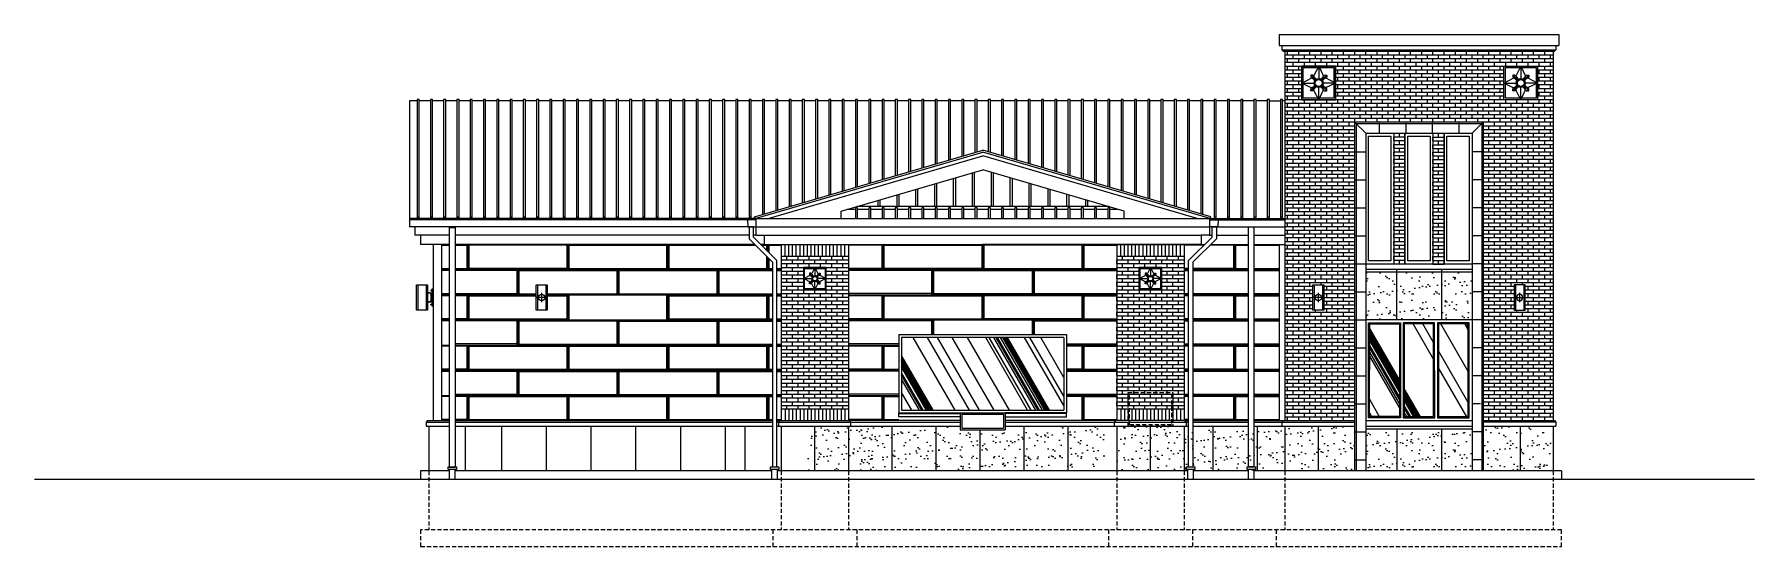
# Model space of a CAD drawing. Header units: inches. Extents: x -396 to 6197, y 197 to 563.
# Drawn here: x 3169 to 4399, y 197 to 563 of the extents above; entities that cross this region are included whole.
import ezdxf

# ---------------------------------------------------------------- set-up
doc = ezdxf.new("R2010")
doc.units = ezdxf.units.IN
doc.header["$LTSCALE"] = 24
doc.header["$MEASUREMENT"] = 0
doc.linetypes.add('HIDDEN2', pattern=[0.1875, 0.125, -0.0625])
for name, color, linetype in [('A-GLAZ EXT', 1, 'Continuous'), ('A-LINE_01', 1, 'Continuous'), ('A-LINE_02', 2, 'Continuous'), ('A-LINE_03', 3, 'Continuous'), ('A-LINE_06', 6, 'Continuous'), ('A-LINE_08', 8, 'Continuous'), ('A-PATT BRCK', 252, 'Continuous'), ('A-PATT GLAZ', 252, 'Continuous'), ('A-PATT MEDN', 252, 'Continuous'), ('A-PATT NICHIHA', 252, 'Continuous'), ('A-PATT ROOF', 252, 'Continuous'), ('A-PATT STONE', 1, 'Continuous')]:
    doc.layers.add(name, color=color, linetype=linetype)

# ---------------------------------------------------------------- blocks, each defined once
blk = doc.blocks.new('medallion 01')
for p, q in [((12, 0), (12, -8.8)), ((0, -12), (8.8, -12)), ((9.7, -9.7), (6.3, -6.3)), ((6.3, -6.3), (6.3, -6.3)), ((7.1, -8.4), (9.3, -10.2)), ((8.4, -7.1), (10.2, -9.3)), ((15.5, -7.1), (13.8, -9.3)), ((14.2, -9.7), (17.7, -6.3)), ((16.8, -8.4), (14.6, -10.2)), ((23.9, -12), (15.2, -12)), ((9.7, -14.2), (6.3, -17.7)), ((9.7, -14.2), (6.3, -17.7)), ((7.1, -15.5), (9.3, -13.8)), ((7.1, -15.5), (9.3, -13.8)), ((8.4, -16.8), (10.2, -14.6)), ((8.4, -16.8), (10.2, -14.6)), ((12, -24), (12, -15.2)), ((15.5, -16.8), (13.8, -14.6)), ((15.5, -16.8), (13.8, -14.6)), ((14.2, -14.2), (17.7, -17.7)), ((14.2, -14.2), (17.7, -17.7)), ((16.8, -15.5), (14.6, -13.8)), ((16.8, -15.5), (14.6, -13.8))]:
    blk.add_line(p, q)
at = {"color": 1}
for p, q in [((0, -12), (7.1, -8.4)), ((0, -12), (7.1, -15.5)), ((12, 0), (8.4, -7.1)), ((12, 0), (15.5, -7.1)), ((23.9, -12), (16.8, -8.4)), ((23.9, -12), (16.8, -15.5)), ((12, -24), (8.4, -16.8)), ((12, -24), (15.5, -16.8))]:
    blk.add_line(p, q, dxfattribs=at)
blk.add_lwpolyline([(0, 0), (23.9, 0), (23.9, -24), (0, -24)], close=True)
for points in [[(1, -11.5), (1, -1), (11.5, -1)], [(12.5, -1), (22.9, -1), (22.9, -11.5)], [(11.5, -22.9), (1, -22.9), (1, -12.5)], [(22.9, -12.5), (22.9, -22.9), (12.5, -22.9)]]:
    blk.add_lwpolyline(points)
for points in [[(8.4, -7.1), (7.7, -6.3), (6.3, -6.3), (6.3, -7.7), (7.1, -8.4)], [(15.5, -7.1), (16.2, -6.3), (17.7, -6.3), (17.7, -7.7), (16.8, -8.4)], [(8.4, -16.8), (7.7, -17.7), (6.3, -17.7), (6.3, -16.2), (7.1, -15.5)], [(15.5, -16.8), (16.2, -17.7), (17.7, -17.7), (17.7, -16.2), (16.8, -15.5)]]:
    blk.add_lwpolyline(points, dxfattribs=at)
for radius in [3.2, 2.43]:
    blk.add_circle((12, -12), radius)
blk.add_circle((12, -12), 3.2, dxfattribs=at)
blk = doc.blocks.new('decor26side')
at = {"color": 8}
for p, q in [((-11, 9), (-11, -9)), ((-5, 9), (-5, -9)), ((-2.4, 3.3), (-4, 3.4)), ((-2.4, 3), (-4, 3.2)), ((-1.5, -2), (-1.5, 2)), ((-1.2, -2), (-1.2, 2)), ((-2.4, -3), (-4, -3.2)), ((-2.4, -3.3), (-4, -3.4))]:
    blk.add_line(p, q, dxfattribs=at)
for points in [[(-12, 9), (-4, 9), (-4, -9), (-12, -9)], [(0, 6), (-1, 6), (-1, -6), (0, -6)]]:
    blk.add_lwpolyline(points, close=True)
for points in [[(-1.1, 5.2), (-1.6, 5.2), (-1.6, 4.8), (-1.1, 4.8)], [(-1.1, -5.2), (-1.6, -5.2), (-1.6, -4.8), (-1.1, -4.8)]]:
    blk.add_lwpolyline(points, close=True, dxfattribs=at)
for centre, radius, start, end in [((-2.5, 2), 1.25, 0, 84.1753), ((-2.5, 2), 1, 0, 84.1753), ((-2.5, -2), 1.25, 275.8247, 0), ((-2.5, -2), 1, 275.8247, 0)]:
    blk.add_arc(centre, radius, start, end, dxfattribs=at)
blk = doc.blocks.new('decor26')
at = {"color": 252, "linetype": 'Continuous', "ltscale": 96}
for p, q in [((3.4, 0), (-3.4, 0)), ((0, 3.4), (0, -3.4))]:
    blk.add_line(p, q, dxfattribs=at)
at = {"color": 8}
for p, q in [((-3, 9), (-3, -9)), ((3, 9), (3, -9))]:
    blk.add_line(p, q, dxfattribs=at)
blk.add_lwpolyline([(-4, 9), (4, 9), (4, -9), (-4, -9)], close=True)
at = {"color": 252, "linetype": 'Continuous', "ltscale": 96}
blk.add_circle((0, 0), 2.25, dxfattribs=at)
blk = doc.blocks.new('window_03 76')
for points in [[(-13.3, 2), (-36, 2), (-36, 69.9), (-13.3, 69.9)], [(-11.2, 2), (11.3, 2), (11.2, 69.9), (-11.3, 69.9)], [(13.3, 2), (36, 2), (36, 69.9), (13.2, 69.9)]]:
    blk.add_lwpolyline(points, close=True)
at = {"color": 8}
for points in [[(-14, 2.8), (-35.3, 2.8), (-35.2, 69.2), (-14, 69.2)], [(-10.5, 2.8), (10.5, 2.8), (10.5, 69.2), (-10.5, 69.2)], [(14, 2.8), (35.3, 2.8), (35.2, 69.2), (14, 69.2)]]:
    blk.add_lwpolyline(points, close=True, dxfattribs=at)
blk = doc.blocks.new('DS-1')
at = {"layer": 'A-LINE_01'}
blk.add_lwpolyline([(0, 1.4), (0, 173), (4, 173), (4, 1.4)], close=True, dxfattribs=at)

msp = doc.modelspace()

# ---------------------------------------------------------------- hatches: boundary and pattern name
at = {"layer": 'A-PATT BRCK'}
h = msp.add_hatch(dxfattribs=at)
h.set_pattern_fill('AR-BRSTD', color=256)
h.set_pattern_definition([(0, (4113.1268, 287.0917), (0, 2.667), []), (90, (4113.1268, 287.0917), (-4, 2.667), [2.667, -2.667])])
h.paths.add_polyline_path([(4075.4, 516.3), (4075.4, 540.3), (4099.4, 540.3), (4099.4, 516.3)], flags=16)
h.paths.add_polyline_path([(4219.9, 516.3), (4219.9, 540.3), (4243.9, 540.3), (4243.9, 516.3)], flags=16)
h.paths.add_polyline_path([(4083.1, 384), (4091.1, 384), (4091.1, 366), (4083.1, 366)])
h.paths.add_polyline_path([(4227.1, 366), (4227.1, 384), (4235.1, 384), (4235.1, 366)])
h.paths.add_polyline_path([(4113.1, 500.4), (4205.1, 500.4), (4205.1, 287), (4255.1, 287), (4255.1, 551), (4063.1, 551), (4063.1, 287), (4113.1, 287)])
h = msp.add_hatch(dxfattribs=at)
h.set_pattern_fill('AR-BRSTD', color=256)
h.set_pattern_definition([(0, (4113.1268, 287.0832), (0, 2.667), []), (90, (4113.1268, 287.0832), (-4, 2.667), [2.667, -2.667])])
h.paths.add_polyline_path([(4149.1, 492.4), (4141.1, 492.4), (4141.1, 399), (4149.1, 399)])
h = msp.add_hatch(dxfattribs=at)
h.set_pattern_fill('AR-BRSTD', color=256)
h.set_pattern_definition([(0, (4141.1268, 286.8696), (0, 2.667), []), (90, (4141.1268, 286.8696), (-4, 2.667), [2.667, -2.667])])
h.paths.add_polyline_path([(4177.1, 492.1), (4169.1, 492.1), (4169.1, 398.8), (4177.1, 398.8)])
h = msp.add_hatch(dxfattribs=at)
h.set_pattern_fill('AR-BRSTD', color=256)
h.set_pattern_definition([(0, (3727.1268, 287.2027), (0, 2.667), []), (90, (3727.1268, 287.2027), (-4, 2.667), [2.667, -2.667])])
h.paths.add_polyline_path([(3751.1, 404.5), (3703.1, 404.5), (3703.1, 295.6), (3751.1, 295.6)])
h.paths.add_polyline_path([(3719.1, 380.5), (3719.1, 396.5), (3735.1, 396.5), (3735.1, 380.5)], flags=16)
h = msp.add_hatch(dxfattribs=at)
h.set_pattern_fill('AR-BRSTD', color=256)
h.set_pattern_definition([(0, (3967.126, 287.2027), (0, 2.667), []), (90, (3967.126, 287.2027), (-4, 2.667), [2.667, -2.667])])
h.paths.add_polyline_path([(3991.1, 404.5), (3943.1, 404.5), (3943.1, 295.6), (3991.1, 295.6)])
h.paths.add_polyline_path([(3959.1, 380.5), (3959.1, 396.5), (3975.1, 396.5), (3975.1, 380.5)], flags=16)
at = {"layer": 'A-PATT GLAZ'}
h = msp.add_hatch(dxfattribs=at)
h.set_pattern_fill('GLASS_3', color=256, scale=4, angle=75, pattern_type=2)
h.set_pattern_definition([(120, (-9, 0), (-62.3538, -36), []), (120, (-13.636, 1.242), (-27.7128, -16), []), (120, (-15.954, 1.86), (-62.0074, -35.8), []), (120, (-14.02, 1.346), (-62.1806, -35.9), []), (120, (-12.86, 1.035), (-62.3538, -36), []), (120, (-17.5, 2.28), (-62.3538, -36), []), (120, (-20.59, 3.106), (-62.3538, -36), []), (120, (-16.73, 2.07), (-62.7002, -36.2), []), (120, (-11.32, 0.62), (-62.3538, -36), []), (120, (-10.16, 0.31), (-62.3538, -36), []), (120, (-14.795, 1.55), (-62.3538, -36), []), (120, (-12.09, 0.83), (-65.818, -38), []), (120, (-10.93, 0.52), (-51.9615, -30), []), (120, (-12.67, 0.98), (-62.3538, -36), []), (120, (-11.12, 0.57), (-124.7077, -72), []), (120, (-11.704, 0.725), (-62.3538, -36), []), (120, (-11.9, 0.78), (-62.3538, -36), []), (120, (-18.66, 2.59), (-62.3538, -36), []), (120, (-12.86, 1.035), (-62.3538, -36), []), (120, (-10.35, 0.36), (-62.3538, -36), []), (120, (-11.9, 0.78), (-62.3538, -36), [])])
h.paths.add_polyline_path([(3905.1, 346.5), (3789.1, 346.5), (3789.1, 294.5), (3905.1, 294.5)])
h = msp.add_hatch(dxfattribs=at)
h.set_pattern_fill('GLASS_3', color=256, scale=4, angle=75, pattern_type=2)
h.set_pattern_definition([(120, (3329.87, -2e-13), (-62.354, -36), []), (120, (3325.232, 1.242), (-27.7128, -16), []), (120, (3322.914, 1.86), (-62.0074, -35.8), []), (120, (3324.846, 1.346), (-62.1806, -35.9), []), (120, (3326.005, 1.035), (-62.354, -36), []), (120, (3321.37, 2.28), (-62.354, -36), []), (120, (3318.28, 3.106), (-62.354, -36), []), (120, (3322.14, 2.07), (-62.7, -36.2), []), (120, (3327.55, 0.62), (-62.354, -36), []), (120, (3328.71, 0.31), (-62.354, -36), []), (120, (3324.07, 1.55), (-62.354, -36), []), (120, (3326.78, 0.83), (-65.818, -38), []), (120, (3327.937, 0.52), (-51.9615, -30), []), (120, (3326.2, 0.98), (-62.354, -36), []), (120, (3327.74, 0.57), (-124.708, -72), []), (120, (3327.164, 0.725), (-62.354, -36), []), (120, (3326.97, 0.78), (-62.354, -36), []), (120, (3320.21, 2.59), (-62.354, -36), []), (120, (3326.005, 1.035), (-62.354, -36), []), (120, (3328.516, 0.36), (-62.354, -36), []), (120, (3326.97, 0.78), (-62.354, -36), [])])
h.paths.add_polyline_path([(4145.1, 356.3), (4123.9, 356.3), (4123.9, 289.8), (4145.1, 289.8)])
h.paths.add_polyline_path([(4169.6, 356.3), (4148.6, 356.3), (4148.6, 289.8), (4169.6, 289.8)])
h.paths.add_polyline_path([(4194.4, 356.3), (4173.1, 356.3), (4173.1, 289.8), (4194.4, 289.8)])
at = {"layer": 'A-PATT STONE'}
h = msp.add_hatch(dxfattribs=at)
h.set_pattern_fill('AR-SAND', color=256, scale=6)
h.set_pattern_definition([(37.5, (-0.006, 176.26), (-0.37796, 11.560943), [0, -9.12, 0, -10.2, 0, -9.75]), (7.5, (-0.006, 176.26), (10.61866, 16.932876), [0, -4.92, 0, -8.22, 0, -3.15]), (327.5, (-7.386, 176.26), (18.68485, 0.033954), [0, -3, 0, -10.8, 0, -14.1]), (317.5, (-7.386, 176.26), (18.03676, 5.266053), [0, -1.5, 0, -7.08, 0, -8.1])])
h.paths.add_polyline_path([(4197.1, 393.3), (4121.1, 393.3), (4121.1, 359), (4197.1, 359)])
h = msp.add_hatch(dxfattribs=at)
h.set_pattern_fill('AR-SAND', color=256, scale=6)
h.set_pattern_definition([(37.5, (0, 49.514), (-0.37796, 11.560943), [0, -9.12, 0, -10.2, 0, -9.75]), (7.5, (0, 49.514), (10.61866, 16.932876), [0, -4.92, 0, -8.22, 0, -3.15]), (327.5, (-7.38, 49.514), (18.68485, 0.033954), [0, -3, 0, -10.8, 0, -14.1]), (317.5, (-7.38, 49.514), (18.03676, 5.266053), [0, -1.5, 0, -7.08, 0, -8.1])])
h.paths.add_polyline_path([(3769.1, 283), (3721.1, 283), (3721.1, 251), (3769.1, 251)])
h.paths.add_polyline_path([(3991.1, 283), (3943.1, 283), (3943.1, 251), (3991.1, 251)])
h = msp.add_hatch(dxfattribs=at)
h.set_pattern_fill('AR-SAND', color=256, scale=6)
h.set_pattern_definition([(37.5, (-9, 104.309), (-0.37796, 11.560943), [0, -9.12, 0, -10.2, 0, -9.75]), (7.5, (-9, 104.309), (10.61866, 16.932876), [0, -4.92, 0, -8.22, 0, -3.15]), (327.5, (-16.38, 104.309), (18.68485, 0.033954), [0, -3, 0, -10.8, 0, -14.1]), (317.5, (-16.38, 104.309), (18.03676, 5.266053), [0, -1.5, 0, -7.08, 0, -8.1])])
h.paths.add_polyline_path([(3787.1, 280.5), (3787.1, 283), (3760.1, 283), (3760.1, 251), (3934.1, 251), (3934.1, 283), (3862.1, 283), (3862.1, 280), (3845.1, 280), (3845.1, 283), (3819.1, 283), (3819.1, 280.5)])
h = msp.add_hatch(dxfattribs=at)
h.set_pattern_fill('AR-SAND', color=256, scale=6)
h.set_pattern_definition([(37.5, (0, 102.989), (-0.37796, 11.560943), [0, -9.12, 0, -10.2, 0, -9.75]), (7.5, (0, 102.989), (10.61866, 16.932876), [0, -4.92, 0, -8.22, 0, -3.15]), (327.5, (-7.38, 102.989), (18.68485, 0.033954), [0, -3, 0, -10.8, 0, -14.1]), (317.5, (-7.38, 102.989), (18.03676, 5.266053), [0, -1.5, 0, -7.08, 0, -8.1])])
h.paths.add_polyline_path([(4063.1, 283), (3991.1, 283), (3991.1, 251), (4063.1, 251)])
h = msp.add_hatch(dxfattribs=at)
h.set_pattern_fill('AR-SAND', color=256, scale=6)
h.set_pattern_definition([(37.5, (0, 52.815), (-0.37796, 11.560943), [0, -9.12, 0, -10.2, 0, -9.75]), (7.5, (0, 52.815), (10.61866, 16.932876), [0, -4.92, 0, -8.22, 0, -3.15]), (327.5, (-7.38, 52.815), (18.68485, 0.033954), [0, -3, 0, -10.8, 0, -14.1]), (317.5, (-7.38, 52.815), (18.03676, 5.266053), [0, -1.5, 0, -7.08, 0, -8.1])])
h.paths.add_polyline_path([(4113.1, 283), (4063.1, 283), (4063.1, 251), (4113.1, 251)])
h.paths.add_polyline_path([(4197.1, 279), (4121.1, 279), (4121.1, 251), (4197.1, 251)])
h.paths.add_polyline_path([(4255.1, 283), (4205.1, 283), (4205.1, 251), (4255.1, 251)])

# ---------------------------------------------------------------- linework, layer by layer
at = {"layer": 'A-LINE_01'}
for p, q in [((3437.1, 515.5), (3437.1, 425.6)), ((3442.6, 515.5), (3437.1, 515.5)), ((3452.1, 515.5), (3444.1, 515.5)), ((3461.6, 515.5), (3453.6, 515.5)), ((3471.1, 515.5), (3463.1, 515.5)), ((3480.6, 515.5), (3472.6, 515.5)), ((3490.1, 515.5), (3482.1, 515.5)), ((3499.6, 515.5), (3491.6, 515.5)), ((3509.1, 515.5), (3501.1, 515.5)), ((3518.6, 515.5), (3510.6, 515.5)), ((3528.1, 515.5), (3520.1, 515.5)), ((3537.6, 515.5), (3529.6, 515.5)), ((3547.1, 515.5), (3539.1, 515.5)), ((3556.6, 515.5), (3548.6, 515.5)), ((3566.1, 515.5), (3558.1, 515.5)), ((3575.6, 515.5), (3567.6, 515.5)), ((3585.1, 515.5), (3577.1, 515.5)), ((3594.6, 515.5), (3586.6, 515.5)), ((3604.1, 515.5), (3596.1, 515.5)), ((3613.6, 515.5), (3605.6, 515.5)), ((3623.1, 515.5), (3615.1, 515.5)), ((3632.6, 515.5), (3624.6, 515.5)), ((3642.1, 515.5), (3634.1, 515.5)), ((3651.6, 515.5), (3643.6, 515.5)), ((3661.1, 515.5), (3653.1, 515.5)), ((3670.6, 515.5), (3662.6, 515.5)), ((3680.1, 515.5), (3672.1, 515.5)), ((3689.6, 515.5), (3681.6, 515.5)), ((3699.1, 515.5), (3691.1, 515.5)), ((3708.6, 515.5), (3700.6, 515.5)), ((3718.1, 515.5), (3710.1, 515.5)), ((3727.6, 515.5), (3719.6, 515.5)), ((3737.1, 515.5), (3729.1, 515.5)), ((3746.6, 515.5), (3738.6, 515.5)), ((3756.1, 515.5), (3748.1, 515.5)), ((3765.6, 515.5), (3757.6, 515.5)), ((3775.1, 515.5), (3767.1, 515.5)), ((3784.6, 515.5), (3776.6, 515.5)), ((3794.1, 515.5), (3786.1, 515.5)), ((3803.6, 515.5), (3795.6, 515.5)), ((3813.1, 515.5), (3805.1, 515.5)), ((3822.6, 515.5), (3814.6, 515.5)), ((3832.1, 515.5), (3824.1, 515.5)), ((3841.6, 515.5), (3833.6, 515.5)), ((3851.1, 515.5), (3843.1, 515.5)), ((3860.6, 515.5), (3852.6, 515.5)), ((3870.1, 515.5), (3862.1, 515.5)), ((3879.6, 515.5), (3871.6, 515.5)), ((3889.1, 515.5), (3881.1, 515.5)), ((3898.6, 515.5), (3890.6, 515.5)), ((3908.1, 515.5), (3900.1, 515.5)), ((3917.6, 515.5), (3909.6, 515.5)), ((3927.1, 515.5), (3919.1, 515.5)), ((3936.6, 515.5), (3928.6, 515.5)), ((3946.1, 515.5), (3938.1, 515.5)), ((3955.6, 515.5), (3947.6, 515.5)), ((3965.1, 515.5), (3957.1, 515.5)), ((3974.6, 515.5), (3966.6, 515.5)), ((3984.1, 515.5), (3976.1, 515.5)), ((3993.6, 515.5), (3985.6, 515.5)), ((4003.1, 515.5), (3995.1, 515.5)), ((4012.6, 515.5), (4004.6, 515.5)), ((4022.1, 515.5), (4014.1, 515.5)), ((4031.6, 515.5), (4023.6, 515.5)), ((4041.1, 515.5), (4033.1, 515.5)), ((4050.6, 515.5), (4042.6, 515.5)), ((4052.1, 515.5), (4060.1, 515.5)), ((4063.1, 515.5), (4061.6, 515.5)), ((3812.6, 456.2), (3812.6, 440)), ((3814.1, 456.7), (3814.1, 440)), ((3826.1, 460.2), (3826.1, 440)), ((3827.6, 460.6), (3827.6, 440)), ((3839.6, 464.1), (3839.6, 440)), ((3841.1, 464.6), (3841.1, 440)), ((3853.1, 464.6), (3853.1, 440)), ((3854.6, 464.1), (3854.6, 440)), ((3866.6, 460.6), (3866.6, 440)), ((3868.1, 460.2), (3868.1, 440)), ((3880.1, 456.7), (3880.1, 440)), ((3881.6, 456.2), (3881.6, 440)), ((3772.1, 444.4), (3772.1, 440)), ((3773.6, 444.9), (3773.6, 440)), ((3785.6, 448.4), (3785.6, 440)), ((3787.1, 448.8), (3787.1, 440)), ((3799.1, 452.3), (3799.1, 440)), ((3800.6, 452.7), (3800.6, 440)), ((3893.6, 452.7), (3893.6, 440)), ((3895.1, 452.3), (3895.1, 440)), ((3907.1, 448.8), (3907.1, 440)), ((3908.6, 448.4), (3908.6, 440)), ((3920.6, 444.9), (3920.6, 440)), ((3922.1, 444.4), (3922.1, 440)), ((3684.4, 431.5), (3437.1, 431.5)), ((4009.9, 431.5), (4063.1, 431.5)), ((3441.1, 425.6), (3441.1, 419.5)), ((3465.8, 419.5), (3441.1, 419.5)), ((3445.1, 419.5), (3445.1, 413)), ((3680.1, 419.5), (3469.8, 419.5)), ((3685.1, 419.5), (3683.1, 419.5)), ((4009.1, 419.5), (4011.2, 419.5)), ((4014.2, 419.5), (4037.3, 419.5)), ((4041.3, 419.5), (4063.1, 419.5)), ((3465.8, 413), (3445.1, 413)), ((3684, 413), (3469.8, 413)), ((3690.9, 413), (3688.2, 413)), ((4003.4, 413), (4006, 413)), ((4010.3, 413), (4037.3, 413)), ((4041.3, 413), (4063.1, 413)), ((3789.1, 346.5), (3789.1, 294.5)), ((3905.1, 346.5), (3789.1, 346.5)), ((3905.1, 346.5), (3905.1, 294.5)), ((3831.1, 287), (3751.6, 287)), ((3752.6, 283), (3831.1, 283)), ((3787.1, 292), (3831.1, 292)), ((3789.1, 294.5), (3905.1, 294.5)), ((3832.1, 291.5), (3862.1, 291.5)), ((3832.1, 291.5), (3832.1, 281.5)), ((3862.1, 291.5), (3862.1, 281.5)), ((3907.1, 292), (3863.1, 292)), ((3942.1, 287), (3863.1, 287)), ((3863.1, 283), (3941.1, 283)), ((3991.1, 287), (3994.4, 287)), ((3997.4, 287), (4037.2, 287)), ((4041.2, 287), (4062.1, 287)), ((3832.1, 281.5), (3862.1, 281.5)), ((3445.1, 251), (3445.1, 245)), ((3465.9, 251), (3445.1, 251)), ((3465.9, 245), (3465.9, 252)), ((3469.9, 245), (3469.9, 252)), ((3696.4, 251), (3469.9, 251)), ((3696.4, 245), (3696.4, 252)), ((3700.4, 245), (3700.4, 252)), ((3703.1, 251), (3700.4, 251)), ((3991.1, 251), (3703.1, 251)), ((3993.9, 251), (3991.1, 251)), ((3993.9, 245), (3993.9, 252)), ((3997.9, 245), (3997.9, 252)), ((4037.2, 251), (3997.9, 251)), ((4037.2, 245), (4037.2, 252)), ((4041.2, 245), (4041.2, 252)), ((4261.1, 251), (4041.2, 251)), ((4261.1, 251), (4261.1, 245))]:
    msp.add_line(p, q, dxfattribs=at)
at = {"layer": 'A-LINE_01', "linetype": 'HIDDEN2'}
for p, q in [((3451.1, 251), (3451.1, 209)), ((3703.1, 251), (3703.1, 209)), ((3751.1, 251), (3751.1, 209)), ((3943.1, 251), (3943.1, 209)), ((3991.1, 251), (3991.1, 209)), ((4063.1, 251), (4063.1, 209)), ((4255.1, 251), (4255.1, 209)), ((4261.1, 209), (3445.1, 209)), ((3445.1, 209), (3445.1, 197)), ((3445.1, 197), (4261.1, 197)), ((3697.1, 209), (3697.1, 197)), ((3757.1, 209), (3757.1, 197)), ((3937.1, 209), (3937.1, 197)), ((3997.1, 209), (3997.1, 197)), ((4057.1, 209), (4057.1, 197)), ((4261.1, 197), (4261.1, 209))]:
    msp.add_line(p, q, dxfattribs=at)
at = {"layer": 'A-LINE_01'}
for points in [[(4075.4, 516.3), (4099.4, 516.3), (4099.4, 540.3), (4075.4, 540.3)], [(4243.9, 516.3), (4219.9, 516.3), (4219.9, 540.3), (4243.9, 540.3)], [(4123.1, 490.4), (4139.1, 490.4), (4139.1, 401.3), (4123.1, 401.3)], [(4151.1, 490.4), (4167.1, 490.4), (4167.1, 401.2), (4151.1, 401.2)], [(4179.1, 490.4), (4195.1, 490.4), (4195.1, 401.2), (4179.1, 401.2)], [(3719.1, 380.5), (3735.1, 380.5), (3735.1, 396.5), (3719.1, 396.5)], [(3959.1, 380.5), (3975.1, 380.5), (3975.1, 396.5), (3959.1, 396.5)], [(3464.9, 254), (3470.9, 254), (3470.9, 252), (3464.9, 252)], [(3695.4, 254), (3701.4, 254), (3701.4, 252), (3695.4, 252)], [(3992.9, 254), (3998.9, 254), (3998.9, 252), (3992.9, 252)], [(4036.2, 254), (4042.2, 254), (4042.2, 252), (4036.2, 252)]]:
    msp.add_lwpolyline(points, close=True, dxfattribs=at)
for points in [[(3684.9, 430.6), (3678.4, 430.6), (3678.4, 430.4), (3678.8, 430.4), (3679.1, 425.6), (3684.8, 425.6)], [(4009.4, 430.6), (4015.9, 430.6), (4015.9, 430.4), (4015.4, 430.4), (4015.2, 425.6), (4009.4, 425.6)], [(3699.9, 254), (3699.9, 401.4), (3683.1, 418.2), (3683.1, 425.6), (3680.1, 425.6), (3680.1, 417), (3696.9, 400.2), (3696.9, 254)], [(3994.4, 254), (3994.4, 401.4), (4011.2, 418.2), (4011.2, 425.6), (4014.2, 425.6), (4014.2, 417), (3997.4, 400.2), (3997.4, 254)]]:
    msp.add_lwpolyline(points, dxfattribs=at)
at = {"layer": 'A-LINE_01', "linetype": 'HIDDEN2'}
for points in [[(3951.1, 307), (3983.1, 307), (3983.1, 283), (3951.1, 283)], [(3952.1, 306), (3982.1, 306), (3982.1, 284), (3952.1, 284)]]:
    msp.add_lwpolyline(points, close=True, dxfattribs=at)
at = {"layer": 'A-LINE_02'}
for p, q in [((4059.1, 555), (4259.1, 555)), ((4062.1, 551), (4256.1, 551)), ((4141.1, 492.4), (4141.1, 399.3)), ((4149.1, 399.2), (4149.1, 492.4)), ((4169.1, 492.4), (4169.1, 399.2)), ((4177.1, 399.2), (4177.1, 492.4)), ((3684.4, 431.4), (3847.1, 478.9)), ((3693.8, 431.5), (3847.1, 476.3)), ((4009.9, 431.4), (3847.1, 478.9)), ((4000.4, 431.5), (3847.1, 476.3)), ((3746, 436.8), (3847.1, 466.3)), ((3948.3, 436.8), (3847.1, 466.3)), ((3678.4, 430.6), (3437.1, 430.6)), ((3684.9, 431.5), (3684.9, 419.5)), ((3684.9, 431.5), (4009.4, 431.5)), ((3746, 431.5), (3746, 436.8)), ((3756.1, 438), (3750.2, 438)), ((3937.2, 440), (3757, 440)), ((3765.6, 438), (3757.6, 438)), ((3775.1, 438), (3767.1, 438)), ((3784.6, 438), (3776.6, 438)), ((3794.1, 438), (3786.1, 438)), ((3803.6, 438), (3795.6, 438)), ((3813.1, 438), (3805.1, 438)), ((3822.6, 438), (3814.6, 438)), ((3832.1, 438), (3824.1, 438)), ((3841.6, 438), (3833.6, 438)), ((3851.1, 438), (3843.1, 438)), ((3860.6, 438), (3852.6, 438)), ((3870.1, 438), (3862.1, 438)), ((3879.6, 438), (3871.6, 438)), ((3889.1, 438), (3881.1, 438)), ((3898.6, 438), (3890.6, 438)), ((3908.1, 438), (3900.1, 438)), ((3917.6, 438), (3909.6, 438)), ((3927.1, 438), (3919.1, 438)), ((3936.6, 438), (3928.6, 438)), ((3944.1, 438), (3938.1, 438)), ((3948.3, 431.5), (3948.3, 436.8)), ((4009.4, 431.5), (4009.4, 419.5)), ((4015.9, 430.6), (4063.1, 430.6)), ((3679.1, 425.6), (3437.1, 425.6)), ((3684.9, 425.5), (4009.4, 425.5)), ((3684.9, 419.5), (3690.9, 419.5)), ((3690.9, 419.5), (3690.9, 413)), ((3690.9, 419.5), (4003.4, 419.5)), ((4003.4, 419.5), (4003.4, 413)), ((4009.4, 419.5), (4003.4, 419.5)), ((4015.2, 425.6), (4063.1, 425.6)), ((3454.1, 413), (3454.1, 287)), ((3690.9, 413), (3847.1, 413)), ((3703.1, 413), (3703.1, 287)), ((3751.1, 413), (3751.1, 287)), ((4003.4, 413), (3847.1, 413)), ((3943.1, 413), (3943.1, 287)), ((3943.1, 413), (4003.4, 413)), ((3991.1, 413), (3991.1, 287)), ((3703.1, 404.6), (3751.1, 404.6)), ((3943.1, 404.6), (3991.1, 404.6)), ((3703.1, 295.4), (3751.1, 295.4)), ((3943.1, 295.4), (3991.1, 295.4)), ((3450.1, 287), (3449.1, 286)), ((3449.1, 286), (3449.1, 283)), ((3449.1, 283), (3465.6, 283)), ((3450.1, 287), (3465.6, 287)), ((3451.1, 283), (3451.1, 251)), ((3469.9, 287), (3696.9, 287)), ((3469.9, 283), (3696.9, 283)), ((3699.9, 287), (3703.1, 287)), ((3699.9, 283), (3752.6, 283)), ((3702.1, 287), (3701.1, 286)), ((3701.1, 286), (3701.1, 283)), ((3703.1, 287), (3751.6, 287)), ((3703.1, 283), (3703.1, 251)), ((3751.1, 283), (3751.1, 251)), ((3751.6, 287), (3752.6, 286)), ((3752.6, 286), (3752.6, 283)), ((3942.1, 287), (3941.1, 286)), ((3941.1, 286), (3941.1, 283)), ((3941.1, 283), (3994.4, 283)), ((3991.6, 287), (3942.1, 287)), ((3943.1, 283), (3943.1, 251)), ((3991.1, 283), (3991.1, 251)), ((3991.6, 287), (3992.6, 286)), ((3992.6, 286), (3992.6, 283)), ((3997.4, 283), (4037.2, 283)), ((4041.2, 283), (4063.1, 283)), ((4063.1, 283), (4063.1, 251))]:
    msp.add_line(p, q, dxfattribs=at)
at = {"layer": 'A-LINE_03'}
for p, q in [((4059.1, 563), (4259.1, 563)), ((4059.1, 563), (4059.1, 555)), ((4061.1, 555), (4061.1, 552)), ((4257.1, 555), (4257.1, 552)), ((4259.1, 563), (4259.1, 555)), ((4062.1, 551), (4061.1, 552)), ((4063.1, 551), (4063.1, 287)), ((4255.1, 551), (4255.1, 287)), ((4113.1, 500.4), (4113.1, 251)), ((4205.1, 500.4), (4113.1, 500.4)), ((4121.1, 492.4), (4121.1, 251)), ((4121.1, 492.4), (4197.1, 492.4)), ((4141.1, 492.4), (4141.1, 399)), ((4149.1, 492.4), (4149.1, 399)), ((4169.1, 492.4), (4169.1, 399)), ((4177.1, 492.4), (4177.1, 399)), ((4197.1, 492.4), (4197.1, 251)), ((4205.1, 500.4), (4205.1, 251)), ((4121.1, 399), (4197.1, 399)), ((4121.1, 395.3), (4197.1, 395.3)), ((4121.1, 393.3), (4197.1, 393.3)), ((4197.1, 359), (4121.1, 359)), ((3787.1, 348.5), (3787.1, 292.5)), ((3787.1, 348.5), (3907.1, 348.5)), ((3907.1, 348.5), (3907.1, 292.5)), ((3787.1, 292.5), (3907.1, 292.5)), ((3831.1, 292.5), (3831.1, 280.5)), ((3863.1, 292.5), (3863.1, 280.5)), ((4062.1, 287), (4061.1, 286)), ((4061.1, 286), (4061.1, 283)), ((4061.1, 283), (4113.1, 283)), ((4062.1, 287), (4113.1, 287)), ((4121.1, 287.1), (4197.1, 287.1)), ((4121.1, 283.1), (4197.1, 283.1)), ((4205.1, 287), (4256.1, 287)), ((4205.1, 283), (4257.1, 283)), ((4255.1, 283), (4255.1, 251)), ((4256.1, 287), (4257.1, 286)), ((4257.1, 286), (4257.1, 283)), ((3831.1, 280.5), (3863.1, 280.5)), ((4121.1, 281.1), (4197.1, 281.1))]:
    msp.add_line(p, q, dxfattribs=at)
for points in [[(3787.1, 292.5), (3831.1, 292.5), (3831.1, 289.8), (3787.1, 289.8)], [(3907.1, 292.5), (3863.1, 292.5), (3863.1, 289.8), (3907.1, 289.8)]]:
    msp.add_lwpolyline(points, close=True, dxfattribs=at)
at = {"layer": 'A-LINE_06'}
msp.add_line((4399.1, 245), (3168.9, 245), dxfattribs=at)
at = {"layer": 'A-LINE_08'}
for p, q in [((4061.1, 552), (4257.1, 552)), ((4121.1, 492.4), (4113.1, 500.4)), ((4114.1, 499.4), (4114.1, 251)), ((4114.1, 499.4), (4204.1, 499.4)), ((4130.6, 500.4), (4130.6, 492.4)), ((4149.6, 500.4), (4149.6, 492.4)), ((4168.6, 500.4), (4168.6, 492.4)), ((4187.6, 500.4), (4187.6, 492.4)), ((4197.1, 492.4), (4205.1, 500.4)), ((4204.1, 499.4), (4204.1, 251)), ((3684, 432.6), (3847.1, 480.2)), ((4010.2, 432.6), (3847.1, 480.2)), ((4113.1, 479), (4121.1, 479)), ((4205.1, 479), (4197.1, 479)), ((4113.1, 459), (4121.1, 459)), ((4205.1, 459), (4197.1, 459)), ((3684.4, 431.4), (3684, 432.6)), ((4009.9, 431.4), (4010.2, 432.6)), ((4113.1, 439), (4121.1, 439)), ((4205.1, 439), (4197.1, 439)), ((3678.4, 430.4), (3437.1, 430.4)), ((4113.1, 419), (4121.1, 419)), ((4205.1, 419), (4197.1, 419)), ((4113.1, 399), (4121.1, 399)), ((4143.1, 395.3), (4143.1, 359)), ((4175.1, 395.3), (4175.1, 359)), ((4205.1, 399), (4197.1, 399)), ((4113.1, 379), (4121.1, 379)), ((4205.1, 379), (4197.1, 379)), ((4113.1, 359), (4121.1, 359)), ((4205.1, 359), (4197.1, 359)), ((4113.1, 339), (4121.1, 339)), ((4205.1, 339), (4197.1, 339)), ((4113.1, 319), (4121.1, 319)), ((4205.1, 319), (4197.1, 319)), ((4113.1, 299), (4121.1, 299)), ((4113.1, 299), (4121.1, 299)), ((4203.1, 299), (4197.1, 299)), ((4203.1, 299), (4197.1, 299)), ((3449.1, 286), (3465.6, 286)), ((3469.9, 286), (3696.9, 286)), ((3699.9, 286), (3701.1, 286)), ((3701.1, 286), (3752.6, 286)), ((3752.6, 286), (3831.1, 286)), ((3782.1, 283), (3782.1, 251)), ((3813.6, 283), (3813.6, 251)), ((3863.1, 286), (3941.1, 286)), ((3876.6, 283), (3876.6, 251)), ((3908.1, 283), (3908.1, 251)), ((3941.1, 286), (3992.6, 286)), ((3966.9, 283), (3966.9, 251)), ((3992.6, 286), (3994.4, 286)), ((3997.4, 286), (4037.2, 286)), ((4011.8, 283), (4011.8, 251)), ((4041.2, 286), (4061.1, 286)), ((4043.3, 283), (4043.3, 251)), ((4061.1, 286), (4113.1, 286)), ((4087.1, 283), (4087.1, 251)), ((4257.1, 286), (4205.1, 286)), ((4231.4, 283), (4231.4, 251)), ((3476.9, 282.9), (3476.9, 250.9)), ((3502.9, 282.9), (3502.9, 250.9)), ((3534.9, 282.9), (3534.9, 250.9)), ((3566.9, 282.9), (3566.9, 250.9)), ((3598.9, 282.9), (3598.9, 250.9)), ((3598.9, 282.9), (3598.9, 250.9)), ((3630.9, 282.9), (3630.9, 250.9)), ((3662.9, 282.9), (3662.9, 250.9)), ((3676.9, 282.9), (3676.9, 250.9)), ((3726.9, 282.8), (3726.9, 251)), ((3845.1, 280.5), (3845.1, 251)), ((4113.1, 279), (4121.1, 279)), ((4143.3, 281.1), (4143.3, 251)), ((4175.3, 281.1), (4175.3, 251)), ((4205.1, 279), (4197.1, 279)), ((4113.1, 259), (4121.1, 259)), ((4205.1, 259), (4197.1, 259))]:
    msp.add_line(p, q, dxfattribs=at)
at = {"layer": 'A-LINE_08', "linetype": 'HIDDEN2'}
msp.add_line((4256.1, 551), (4257.1, 552), dxfattribs=at)
at = {"layer": 'A-PATT BRCK', "linetype": 'Continuous'}
for p, q in [((3705.8, 404.6), (3705.8, 413)), ((3708.5, 404.6), (3708.5, 413)), ((3711.1, 404.6), (3711.1, 413)), ((3713.8, 404.6), (3713.8, 413)), ((3716.5, 404.6), (3716.5, 413)), ((3719.1, 404.6), (3719.1, 413)), ((3721.8, 404.6), (3721.8, 413)), ((3724.5, 404.6), (3724.5, 413)), ((3727.1, 404.6), (3727.1, 413)), ((3729.8, 404.6), (3729.8, 413)), ((3732.5, 404.6), (3732.5, 413)), ((3735.1, 404.6), (3735.1, 413)), ((3737.8, 404.6), (3737.8, 413)), ((3740.5, 404.6), (3740.5, 413)), ((3743.1, 404.6), (3743.1, 413)), ((3745.8, 404.6), (3745.8, 413)), ((3748.5, 404.6), (3748.5, 413)), ((3945.8, 404.6), (3945.8, 413)), ((3948.5, 404.6), (3948.5, 413)), ((3951.1, 404.6), (3951.1, 413)), ((3953.8, 404.6), (3953.8, 413)), ((3956.5, 404.6), (3956.5, 413)), ((3959.1, 404.6), (3959.1, 413)), ((3961.8, 404.6), (3961.8, 413)), ((3964.5, 404.6), (3964.5, 413)), ((3967.1, 404.6), (3967.1, 413)), ((3969.8, 404.6), (3969.8, 413)), ((3972.5, 404.6), (3972.5, 413)), ((3975.1, 404.6), (3975.1, 413)), ((3977.8, 404.6), (3977.8, 413)), ((3980.5, 404.6), (3980.5, 413)), ((3983.1, 404.6), (3983.1, 413)), ((3985.8, 404.6), (3985.8, 413)), ((3988.5, 404.6), (3988.5, 413)), ((3705.8, 295.4), (3705.8, 287)), ((3708.5, 295.4), (3708.5, 287)), ((3711.1, 295.4), (3711.1, 287)), ((3713.8, 295.4), (3713.8, 287)), ((3716.5, 295.4), (3716.5, 287)), ((3719.1, 295.4), (3719.1, 287)), ((3721.8, 295.4), (3721.8, 287)), ((3724.5, 295.4), (3724.5, 287)), ((3727.1, 295.4), (3727.1, 287)), ((3729.8, 295.4), (3729.8, 287)), ((3732.5, 295.4), (3732.5, 287)), ((3735.1, 295.4), (3735.1, 287)), ((3737.8, 295.4), (3737.8, 287)), ((3740.5, 295.4), (3740.5, 287)), ((3743.1, 295.4), (3743.1, 287)), ((3745.8, 295.4), (3745.8, 287)), ((3748.5, 295.4), (3748.5, 287)), ((3945.8, 295.4), (3945.8, 287)), ((3948.5, 295.4), (3948.5, 287)), ((3951.1, 295.4), (3951.1, 287)), ((3953.8, 295.4), (3953.8, 287)), ((3956.5, 295.4), (3956.5, 287)), ((3959.1, 295.4), (3959.1, 287)), ((3961.8, 295.4), (3961.8, 287)), ((3964.5, 295.4), (3964.5, 287)), ((3967.1, 295.4), (3967.1, 287)), ((3969.8, 295.4), (3969.8, 287)), ((3972.5, 295.4), (3972.5, 287)), ((3975.1, 295.4), (3975.1, 287)), ((3977.8, 295.4), (3977.8, 287)), ((3980.5, 295.4), (3980.5, 287)), ((3983.1, 295.4), (3983.1, 287)), ((3985.8, 295.4), (3985.8, 287)), ((3988.5, 295.4), (3988.5, 287))]:
    msp.add_line(p, q, dxfattribs=at)
at = {"layer": 'A-PATT BRCK'}
msp.add_lwpolyline([(4083.1, 384), (4091.1, 384), (4091.1, 366), (4083.1, 366)], close=True, dxfattribs=at)
at = {"layer": 'A-PATT NICHIHA'}
for p, q in [((3460.1, 413), (3460.1, 287)), ((3460.1, 412.3), (3465.8, 412.3)), ((3469.8, 412.3), (3478.1, 412.3)), ((3478.1, 412.3), (3478.9, 413)), ((3478.1, 412.3), (3478.1, 395.8)), ((3479.6, 412.3), (3478.9, 413)), ((3478.9, 413), (3478.9, 395)), ((3479.6, 412.3), (3479.6, 395.8)), ((3549.6, 412.3), (3479.6, 412.3)), ((3549.6, 412.3), (3550.4, 413)), ((3549.6, 412.3), (3549.6, 395.8)), ((3551.1, 412.3), (3550.4, 413)), ((3550.4, 413), (3550.4, 395)), ((3551.1, 412.3), (3551.1, 395.8)), ((3551.1, 412.3), (3621.1, 412.3)), ((3621.1, 412.3), (3621.9, 413)), ((3621.1, 412.3), (3621.1, 395.8)), ((3622.6, 412.3), (3621.9, 413)), ((3621.9, 413), (3621.9, 395)), ((3622.6, 412.3), (3622.6, 395.8)), ((3622.6, 412.3), (3684.8, 412.3)), ((3689, 412.3), (3692.6, 412.3)), ((3692.6, 412.3), (3693.4, 413)), ((3692.6, 412.3), (3692.6, 408.6)), ((3694.1, 412.3), (3693.4, 413)), ((3693.4, 413), (3693.4, 407.9)), ((3694.1, 412.3), (3694.1, 407.1)), ((3694.1, 412.3), (3703.1, 412.3)), ((3774.9, 412.3), (3751.1, 412.3)), ((3774.9, 412.3), (3775.6, 413)), ((3774.9, 412.3), (3774.9, 395.8)), ((3776.4, 412.3), (3775.6, 413)), ((3775.6, 413), (3775.6, 395)), ((3776.4, 412.3), (3776.4, 395.8)), ((3776.4, 412.3), (3846.4, 412.3)), ((3846.4, 412.3), (3847.1, 413)), ((3846.4, 412.3), (3847.1, 413)), ((3846.4, 412.3), (3846.4, 395.8)), ((3846.4, 412.3), (3846.4, 395.8)), ((3847.9, 412.3), (3847.1, 413)), ((3847.1, 413), (3847.1, 395)), ((3847.1, 413), (3847.1, 395)), ((3847.9, 412.3), (3847.1, 413)), ((3847.9, 412.3), (3847.9, 395.8)), ((3847.9, 412.3), (3847.9, 395.8)), ((3917.9, 412.3), (3847.9, 412.3)), ((3917.9, 412.3), (3918.6, 413)), ((3917.9, 412.3), (3917.9, 395.8)), ((3918.6, 413), (3918.6, 395)), ((3919.4, 412.3), (3918.6, 413)), ((3919.4, 412.3), (3919.4, 395.8)), ((3919.4, 412.3), (3943.1, 412.3)), ((4005.3, 412.3), (3991.1, 412.3)), ((4026.4, 412.3), (4009.5, 412.3)), ((4026.4, 412.3), (4027.1, 413)), ((4026.4, 412.3), (4026.4, 395.8)), ((4027.1, 413), (4027.1, 395)), ((4027.9, 412.3), (4027.1, 413)), ((4027.9, 412.3), (4027.9, 395.8)), ((4027.9, 412.3), (4037.1, 412.3)), ((4041.1, 412.3), (4059.1, 412.3)), ((4059.1, 413), (4059.1, 287)), ((3460.1, 395.8), (3465.8, 395.8)), ((3460.1, 395), (3465.8, 395)), ((3465.8, 394.2), (3460.1, 394.2)), ((3469.8, 395.8), (3478.1, 395.8)), ((3478.9, 395), (3469.8, 395)), ((3513.9, 394.2), (3469.8, 394.2)), ((3478.1, 395.8), (3478.9, 395)), ((3479.6, 395.8), (3478.9, 395)), ((3478.9, 395), (3696.9, 395)), ((3549.6, 395.8), (3479.6, 395.8)), ((3513.9, 394.2), (3514.6, 395)), ((3513.9, 394.2), (3513.9, 377.7)), ((3515.4, 394.2), (3514.6, 395)), ((3514.6, 395), (3514.6, 377)), ((3515.4, 394.2), (3515.4, 377.7)), ((3515.4, 394.2), (3585.4, 394.2)), ((3549.6, 395.8), (3550.4, 395)), ((3551.1, 395.8), (3550.4, 395)), ((3551.1, 395.8), (3621.1, 395.8)), ((3585.4, 394.2), (3586.1, 395)), ((3585.4, 394.2), (3585.4, 377.7)), ((3586.9, 394.2), (3586.1, 395)), ((3586.1, 395), (3586.1, 377)), ((3586.9, 394.2), (3586.9, 377.7)), ((3586.9, 394.2), (3656.9, 394.2)), ((3621.1, 395.8), (3621.9, 395)), ((3622.6, 395.8), (3621.9, 395)), ((3622.6, 395.8), (3692.6, 395.8)), ((3656.9, 394.2), (3657.6, 395)), ((3656.9, 394.2), (3656.9, 377.7)), ((3658.4, 394.2), (3657.6, 395)), ((3657.6, 395), (3657.6, 377)), ((3658.4, 394.2), (3658.4, 377.7)), ((3658.4, 394.2), (3696.9, 394.2)), ((3692.6, 404.4), (3692.6, 395.8)), ((3692.6, 395.8), (3693.4, 395)), ((3693.4, 403.6), (3693.4, 395)), ((3694.1, 395.8), (3693.4, 395)), ((3694.1, 402.9), (3694.1, 395.8)), ((3694.1, 395.8), (3696.9, 395.8)), ((3699.9, 395.8), (3703.1, 395.8)), ((3699.9, 395), (3703.1, 395)), ((3699.9, 394.2), (3703.1, 394.2)), ((3774.9, 395.8), (3751.1, 395.8)), ((3751.1, 395), (3943.1, 395)), ((3810.4, 394.3), (3751.1, 394.3)), ((3774.9, 395.8), (3775.6, 395)), ((3776.4, 395.8), (3775.6, 395)), ((3846.4, 395.8), (3776.4, 395.8)), ((3810.4, 394.3), (3811.1, 395)), ((3810.4, 394.3), (3810.4, 377.8)), ((3811.9, 394.3), (3811.1, 395)), ((3811.1, 395), (3811.1, 377)), ((3811.9, 394.3), (3811.9, 377.8)), ((3811.9, 394.3), (3882.4, 394.3)), ((3846.4, 395.8), (3847.1, 395)), ((3846.4, 395.8), (3847.1, 395)), ((3847.9, 395.8), (3847.1, 395)), ((3847.9, 395.8), (3847.1, 395)), ((3847.9, 395.8), (3917.9, 395.8)), ((3882.4, 394.3), (3883.1, 395)), ((3882.4, 394.3), (3882.4, 377.8)), ((3883.1, 395), (3883.1, 377)), ((3883.9, 394.3), (3883.1, 395)), ((3883.9, 394.3), (3883.9, 377.8)), ((3883.9, 394.3), (3943.1, 394.3)), ((3917.9, 395.8), (3918.6, 395)), ((3919.4, 395.8), (3918.6, 395)), ((3919.4, 395.8), (3943.1, 395.8)), ((3994.4, 395.8), (3991.1, 395.8)), ((3991.1, 395), (3994.4, 395)), ((3991.1, 394.3), (3994.4, 394.3)), ((4026.4, 395.8), (3997.4, 395.8)), ((3997.4, 395), (4037.2, 395)), ((3997.4, 394.3), (4037.2, 394.3)), ((4026.4, 395.8), (4027.1, 395)), ((4027.9, 395.8), (4027.1, 395)), ((4027.9, 395.8), (4037.2, 395.8)), ((4041.2, 395.8), (4059.1, 395.8)), ((4041.2, 395), (4059.1, 395)), ((4041.2, 394.3), (4059.1, 394.3)), ((3465.8, 377.7), (3460.1, 377.7)), ((3460.1, 377), (3465.8, 377)), ((3465.8, 376.3), (3460.1, 376.3)), ((3513.9, 377.7), (3469.8, 377.7)), ((3469.8, 377), (3527.7, 377)), ((3478.1, 376.3), (3469.8, 376.3)), ((3478.1, 376.3), (3478.9, 377)), ((3478.1, 376.3), (3478.1, 359.8)), ((3479.6, 376.3), (3478.9, 377)), ((3478.9, 377), (3478.9, 359)), ((3479.6, 376.3), (3479.6, 359.8)), ((3479.6, 376.3), (3527.7, 376.3)), ((3513.9, 377.7), (3514.6, 377)), ((3515.4, 377.7), (3514.6, 377)), ((3515.4, 377.7), (3527.7, 377.7)), ((3535.7, 377.7), (3585.4, 377.7)), ((3535.7, 377), (3696.9, 377)), ((3535.7, 376.3), (3549.6, 376.2)), ((3549.6, 376.2), (3550.4, 377)), ((3549.6, 376.2), (3549.6, 359.7)), ((3551.1, 376.2), (3550.4, 377)), ((3550.4, 377), (3550.4, 359)), ((3551.1, 376.2), (3551.1, 359.7)), ((3585.4, 377.7), (3586.1, 377)), ((3586.9, 377.7), (3586.1, 377)), ((3586.9, 377.7), (3656.9, 377.7)), ((3621.1, 376.2), (3621.9, 377)), ((3621.1, 376.2), (3621.1, 359.7)), ((3622.6, 376.2), (3621.9, 377)), ((3621.9, 377), (3621.9, 359)), ((3622.6, 376.2), (3622.6, 359.7)), ((3622.6, 376.2), (3692.6, 376.2)), ((3656.9, 377.7), (3657.6, 377)), ((3658.4, 377.7), (3657.6, 377)), ((3658.4, 377.7), (3696.9, 377.7)), ((3692.6, 376.2), (3693.4, 377)), ((3692.6, 376.2), (3692.6, 359.7)), ((3694.1, 376.2), (3693.4, 377)), ((3693.4, 377), (3693.4, 359)), ((3694.1, 376.2), (3694.1, 359.7)), ((3694.1, 376.2), (3696.9, 376.2)), ((3699.9, 377.7), (3703.1, 377.7)), ((3699.9, 377), (3703.1, 377)), ((3699.9, 376.2), (3703.1, 376.2)), ((3810.4, 377.8), (3751.1, 377.8)), ((3751.1, 377), (3943.1, 377)), ((3774.9, 376.3), (3751.1, 376.3)), ((3774.9, 376.3), (3775.6, 377)), ((3774.9, 376.3), (3774.9, 359.8)), ((3776.4, 376.3), (3775.6, 377)), ((3775.6, 377), (3775.6, 359)), ((3776.4, 376.3), (3776.4, 359.8)), ((3776.4, 376.3), (3846.4, 376.3)), ((3810.4, 377.8), (3811.1, 377)), ((3811.9, 377.8), (3811.1, 377)), ((3811.9, 377.8), (3882.4, 377.8)), ((3846.4, 376.3), (3847.1, 377)), ((3846.4, 376.3), (3847.1, 377)), ((3846.4, 376.3), (3846.4, 359.8)), ((3846.4, 376.3), (3846.4, 359.8)), ((3847.9, 376.3), (3847.1, 377)), ((3847.1, 377), (3847.1, 359)), ((3847.1, 377), (3847.1, 359)), ((3847.9, 376.3), (3847.1, 377)), ((3847.9, 376.3), (3847.9, 359.8)), ((3847.9, 376.3), (3847.9, 359.8)), ((3917.9, 376.3), (3847.9, 376.3)), ((3882.4, 377.8), (3883.1, 377)), ((3883.9, 377.8), (3883.1, 377)), ((3883.9, 377.8), (3943.1, 377.8)), ((3917.9, 376.3), (3918.6, 377)), ((3917.9, 376.3), (3917.9, 359.8)), ((3918.6, 377), (3918.6, 359)), ((3919.4, 376.3), (3918.6, 377)), ((3919.4, 376.3), (3919.4, 359.8)), ((3919.4, 376.3), (3943.1, 376.3)), ((3991.1, 377.8), (3994.4, 377.8)), ((3991.1, 377), (3994.4, 377)), ((3994.4, 376.3), (3991.1, 376.3)), ((3997.4, 377.8), (4037.2, 377.8)), ((3997.4, 377), (4037.2, 377)), ((4026.4, 376.3), (3997.4, 376.3)), ((4026.4, 376.3), (4027.1, 377)), ((4026.4, 376.3), (4026.4, 359.8)), ((4027.1, 377), (4027.1, 359)), ((4027.9, 376.3), (4027.1, 377)), ((4027.9, 376.3), (4027.9, 359.8)), ((4027.9, 376.3), (4037.2, 376.3)), ((4041.2, 377.8), (4059.1, 377.8)), ((4041.2, 377), (4059.1, 377)), ((4041.2, 376.3), (4059.1, 376.3)), ((3465.8, 359.8), (3460.1, 359.8)), ((3460.1, 359), (3465.8, 359)), ((3465.8, 358.3), (3460.1, 358.3)), ((3478.1, 359.8), (3469.8, 359.8)), ((3469.8, 359), (3696.9, 359)), ((3513.9, 358.3), (3469.8, 358.3)), ((3478.1, 359.8), (3478.9, 359)), ((3479.6, 359.8), (3478.9, 359)), ((3479.6, 359.8), (3549.6, 359.7)), ((3513.9, 358.2), (3514.6, 359)), ((3513.9, 358.2), (3513.9, 341.7)), ((3515.4, 358.2), (3514.6, 359)), ((3514.6, 359), (3514.6, 341)), ((3515.4, 358.3), (3585.4, 358.2)), ((3515.4, 358.2), (3515.4, 341.7)), ((3549.6, 359.7), (3550.4, 359)), ((3551.1, 359.7), (3550.4, 359)), ((3585.4, 358.2), (3586.1, 359)), ((3585.4, 358.2), (3585.4, 341.7)), ((3586.9, 358.2), (3586.1, 359)), ((3586.1, 359), (3586.1, 341)), ((3586.9, 358.2), (3586.9, 341.7)), ((3586.9, 358.2), (3656.9, 358.2)), ((3621.1, 359.7), (3621.9, 359)), ((3622.6, 359.7), (3621.9, 359)), ((3622.6, 359.7), (3692.6, 359.7)), ((3656.9, 358.2), (3657.6, 359)), ((3656.9, 358.2), (3656.9, 341.7)), ((3658.4, 358.2), (3657.6, 359)), ((3657.6, 359), (3657.6, 341)), ((3658.4, 358.2), (3658.4, 341.7)), ((3658.4, 358.2), (3696.9, 358.2)), ((3692.6, 359.7), (3693.4, 359)), ((3694.1, 359.7), (3693.4, 359)), ((3694.1, 359.7), (3696.9, 359.7)), ((3699.9, 359.7), (3703.1, 359.7)), ((3699.9, 359), (3703.1, 359)), ((3699.9, 358.2), (3703.1, 358.2)), ((3774.9, 359.8), (3751.1, 359.8)), ((3751.1, 359), (3943.1, 359)), ((3810.4, 358.3), (3751.1, 358.3)), ((3774.9, 359.8), (3775.6, 359)), ((3776.4, 359.8), (3775.6, 359)), ((3776.4, 359.8), (3846.4, 359.8)), ((3810.4, 358.3), (3811.1, 359)), ((3810.4, 358.3), (3810.4, 348.5)), ((3811.9, 358.3), (3811.1, 359)), ((3811.1, 359), (3811.1, 348.5)), ((3811.9, 358.3), (3811.9, 348.5)), ((3846.4, 359.8), (3847.1, 359)), ((3846.4, 359.8), (3847.1, 359)), ((3847.9, 359.8), (3847.1, 359)), ((3847.9, 359.8), (3847.1, 359)), ((3917.9, 359.8), (3847.9, 359.8)), ((3882.4, 358.3), (3883.1, 359)), ((3882.4, 358.3), (3882.4, 348.5)), ((3883.1, 359), (3883.1, 348.5)), ((3883.9, 358.3), (3883.1, 359)), ((3883.9, 358.3), (3883.9, 348.5)), ((3883.9, 358.3), (3943.1, 358.3)), ((3917.9, 359.8), (3918.6, 359)), ((3919.4, 359.8), (3918.6, 359)), ((3919.4, 359.8), (3943.1, 359.8)), ((3994.4, 359.8), (3991.1, 359.8)), ((3991.1, 359), (3994.4, 359)), ((3991.1, 358.3), (3994.4, 358.3)), ((4026.4, 359.8), (3997.4, 359.8)), ((3997.4, 359), (4037.2, 359)), ((3997.4, 358.3), (4037.2, 358.3)), ((4026.4, 359.8), (4027.1, 359)), ((4027.9, 359.8), (4027.1, 359)), ((4027.9, 359.8), (4037.2, 359.8)), ((4041.2, 359.8), (4059.1, 359.8)), ((4041.2, 359), (4059.1, 359)), ((4041.2, 358.3), (4059.1, 358.3)), ((3460.1, 341), (3465.8, 341)), ((3465.8, 340.3), (3460.1, 340.3)), ((3513.9, 341.8), (3469.8, 341.8)), ((3469.8, 341), (3696.9, 341)), ((3478.1, 340.3), (3469.8, 340.3)), ((3478.1, 340.3), (3478.9, 341)), ((3478.1, 340.3), (3478.1, 323.8)), ((3479.6, 340.3), (3478.9, 341)), ((3478.9, 341), (3478.9, 323)), ((3479.6, 340.3), (3479.6, 323.8)), ((3479.6, 340.3), (3549.6, 340.2)), ((3513.9, 341.7), (3514.6, 341)), ((3515.4, 341.7), (3514.6, 341)), ((3515.4, 341.8), (3585.4, 341.7)), ((3549.6, 340.2), (3550.4, 341)), ((3549.6, 340.2), (3549.6, 323.7)), ((3551.1, 340.2), (3550.4, 341)), ((3550.4, 341), (3550.4, 323)), ((3551.1, 340.2), (3551.1, 323.7)), ((3551.1, 340.2), (3621.1, 340.2)), ((3585.4, 341.7), (3586.1, 341)), ((3586.9, 341.7), (3586.1, 341)), ((3586.9, 341.7), (3656.9, 341.7)), ((3621.1, 340.2), (3621.9, 341)), ((3621.1, 340.2), (3621.1, 323.7)), ((3622.6, 340.2), (3621.9, 341)), ((3621.9, 341), (3621.9, 323)), ((3622.6, 340.2), (3622.6, 323.7)), ((3622.6, 340.2), (3692.6, 340.2)), ((3656.9, 341.7), (3657.6, 341)), ((3658.4, 341.7), (3657.6, 341)), ((3658.4, 341.7), (3696.9, 341.7)), ((3692.6, 340.2), (3693.4, 341)), ((3692.6, 340.2), (3692.6, 323.7)), ((3694.1, 340.2), (3693.4, 341)), ((3693.4, 341), (3693.4, 323)), ((3694.1, 340.2), (3694.1, 323.7)), ((3694.1, 340.2), (3696.9, 340.2)), ((3699.9, 341.7), (3703.1, 341.7)), ((3699.9, 341), (3703.1, 341)), ((3699.9, 340.2), (3703.1, 340.2)), ((3787.1, 341.8), (3751.1, 341.8)), ((3751.1, 341), (3787.1, 341)), ((3774.9, 340.3), (3751.1, 340.3)), ((3774.9, 340.3), (3775.6, 341)), ((3774.9, 340.3), (3774.9, 323.8)), ((3776.4, 340.3), (3775.6, 341)), ((3775.6, 341), (3775.6, 323)), ((3776.4, 340.3), (3776.4, 323.8)), ((3776.4, 340.3), (3787.1, 340.3)), ((3907.1, 341.8), (3943.1, 341.8)), ((3907.1, 341), (3943.1, 341)), ((3943.1, 341), (3907.1, 341)), ((3917.9, 340.3), (3907.1, 340.3)), ((3917.9, 340.3), (3918.6, 341)), ((3917.9, 340.3), (3917.9, 323.8)), ((3918.6, 341), (3918.6, 323)), ((3919.4, 340.3), (3918.6, 341)), ((3919.4, 340.3), (3919.4, 323.8)), ((3919.4, 340.3), (3943.1, 340.3)), ((3991.1, 341.8), (3994.4, 341.8)), ((3991.1, 341), (3994.4, 341)), ((3994.4, 340.3), (3991.1, 340.3)), ((3997.4, 341.8), (4037.2, 341.8)), ((3997.4, 341), (4037.2, 341)), ((4026.4, 340.3), (3997.4, 340.3)), ((4026.4, 340.3), (4027.1, 341)), ((4026.4, 340.3), (4026.4, 323.8)), ((4027.1, 341), (4027.1, 323)), ((4027.9, 340.3), (4027.1, 341)), ((4027.9, 340.3), (4027.9, 323.8)), ((4027.9, 340.3), (4037.2, 340.3)), ((4041.2, 341.8), (4059.1, 341.8)), ((4041.2, 341), (4059.1, 341)), ((4041.2, 340.3), (4059.1, 340.3)), ((3465.8, 323.8), (3460.1, 323.8)), ((3460.1, 323), (3465.8, 323)), ((3465.8, 322.2), (3460.1, 322.2)), ((3478.1, 323.8), (3469.8, 323.8)), ((3469.8, 323), (3696.9, 323)), ((3513.9, 322.2), (3469.8, 322.2)), ((3478.1, 323.8), (3478.9, 323)), ((3479.6, 323.8), (3478.9, 323)), ((3479.6, 323.8), (3549.6, 323.8)), ((3513.9, 322.2), (3514.6, 323)), ((3513.9, 322.2), (3513.9, 305.7)), ((3515.4, 322.2), (3514.6, 323)), ((3514.6, 323), (3514.6, 305)), ((3515.4, 322.2), (3515.4, 305.7)), ((3515.4, 322.2), (3585.4, 322.2)), ((3549.6, 323.7), (3550.4, 323)), ((3551.1, 323.7), (3550.4, 323)), ((3551.1, 323.7), (3621.1, 323.7)), ((3585.4, 322.2), (3586.1, 323)), ((3585.4, 322.2), (3585.4, 305.7)), ((3586.9, 322.2), (3586.1, 323)), ((3586.1, 323), (3586.1, 305)), ((3586.9, 322.2), (3586.9, 305.7)), ((3586.9, 322.2), (3656.9, 322.2)), ((3621.1, 323.7), (3621.9, 323)), ((3622.6, 323.7), (3621.9, 323)), ((3692.6, 323.7), (3622.6, 323.7)), ((3656.9, 322.2), (3657.6, 323)), ((3656.9, 322.2), (3656.9, 305.7)), ((3658.4, 322.2), (3657.6, 323)), ((3657.6, 323), (3657.6, 305)), ((3658.4, 322.2), (3658.4, 305.7)), ((3658.4, 322.2), (3696.9, 322.2)), ((3692.6, 332), (3692.6, 323.7)), ((3692.6, 323.7), (3693.4, 323)), ((3694.1, 323.7), (3693.4, 323)), ((3694.1, 323.7), (3696.9, 323.7)), ((3699.9, 323.7), (3703.1, 323.7)), ((3699.9, 323), (3703.1, 323)), ((3699.9, 322.2), (3703.1, 322.2)), ((3774.9, 323.8), (3751.1, 323.8)), ((3751.1, 323), (3787.1, 323)), ((3787.1, 322.3), (3751.1, 322.3)), ((3774.9, 323.8), (3775.6, 323)), ((3776.4, 323.8), (3775.6, 323)), ((3776.4, 323.8), (3787.1, 323.8)), ((3917.9, 323.8), (3907.1, 323.8)), ((3907.1, 323), (3943.1, 323)), ((3907.1, 322.3), (3943.1, 322.3)), ((3917.9, 323.8), (3918.6, 323)), ((3919.4, 323.8), (3918.6, 323)), ((3919.4, 323.8), (3943.1, 323.8)), ((3994.4, 323.8), (3991.1, 323.8)), ((3991.1, 323), (3994.4, 323)), ((3991.1, 322.3), (3994.4, 322.3)), ((4026.4, 323.8), (3997.4, 323.8)), ((3997.4, 323), (4037.2, 323)), ((3997.4, 322.3), (4037.2, 322.3)), ((4026.4, 323.8), (4027.1, 323)), ((4027.9, 323.8), (4027.1, 323)), ((4027.9, 323.8), (4037.2, 323.8)), ((4041.2, 323.8), (4059.1, 323.8)), ((4041.2, 323), (4059.1, 323)), ((4041.2, 322.3), (4059.1, 322.3)), ((3460.1, 305), (3465.8, 305)), ((3465.8, 304.3), (3460.1, 304.3)), ((3513.9, 305.7), (3469.8, 305.7)), ((3469.8, 305), (3696.9, 305)), ((3478.1, 304.3), (3469.8, 304.3)), ((3478.1, 304.3), (3478.9, 305)), ((3478.1, 304.3), (3478.1, 287.8)), ((3479.6, 304.3), (3478.9, 305)), ((3478.9, 305), (3478.9, 287)), ((3479.6, 304.3), (3479.6, 287.8)), ((3479.6, 304.3), (3549.6, 304.2)), ((3513.9, 305.7), (3514.6, 305)), ((3515.4, 305.7), (3514.6, 305)), ((3515.4, 305.7), (3585.4, 305.7)), ((3549.6, 304.2), (3550.4, 305)), ((3549.6, 304.2), (3549.6, 287.7)), ((3551.1, 304.2), (3550.4, 305)), ((3550.4, 305), (3550.4, 287)), ((3551.1, 304.2), (3551.1, 287.7)), ((3551.1, 304.2), (3621.1, 304.2)), ((3585.4, 305.7), (3586.1, 305)), ((3586.9, 305.7), (3586.1, 305)), ((3586.9, 305.7), (3656.9, 305.7)), ((3621.1, 304.2), (3621.9, 305)), ((3621.1, 304.2), (3621.1, 287.7)), ((3622.6, 304.2), (3621.9, 305)), ((3621.9, 305), (3621.9, 287)), ((3622.6, 304.2), (3622.6, 287.7)), ((3622.6, 304.2), (3692.6, 304.2)), ((3656.9, 305.7), (3657.6, 305)), ((3658.4, 305.7), (3657.6, 305)), ((3658.4, 305.7), (3696.9, 305.7)), ((3692.6, 304.2), (3693.4, 305)), ((3692.6, 304.2), (3692.6, 287.7)), ((3694.1, 304.2), (3693.4, 305)), ((3693.4, 305), (3693.4, 287)), ((3694.1, 304.2), (3694.1, 287.7)), ((3694.1, 304.2), (3696.9, 304.2)), ((3699.9, 305.7), (3703.1, 305.7)), ((3699.9, 305), (3703.1, 305)), ((3699.9, 304.2), (3703.1, 304.2)), ((3787.1, 305.8), (3751.1, 305.8)), ((3751.1, 305), (3787.1, 305)), ((3774.9, 304.3), (3751.1, 304.3)), ((3774.9, 304.3), (3775.6, 305)), ((3774.9, 304.3), (3774.9, 287.8)), ((3776.4, 304.3), (3775.6, 305)), ((3775.6, 305), (3775.6, 287)), ((3776.4, 304.3), (3776.4, 287.8)), ((3776.4, 304.3), (3787.1, 304.3)), ((3907.1, 305.8), (3943.1, 305.8)), ((3907.1, 305), (3943.1, 305)), ((3932.2, 305), (3907.1, 305)), ((3917.9, 304.3), (3907.1, 304.3)), ((3917.9, 304.3), (3918.6, 305)), ((3917.9, 304.3), (3917.9, 287.8)), ((3918.6, 305), (3918.6, 287)), ((3919.4, 304.3), (3918.6, 305)), ((3919.4, 304.3), (3919.4, 287.8)), ((3919.4, 304.3), (3943.1, 304.3)), ((3991.1, 305.8), (3994.4, 305.8)), ((3991.1, 305), (3994.4, 305)), ((3994.4, 304.3), (3991.1, 304.3)), ((3997.4, 305.8), (4037.2, 305.8)), ((3997.4, 305), (4037.2, 305)), ((4026.4, 304.3), (3997.4, 304.3)), ((4026.4, 304.3), (4027.1, 305)), ((4026.4, 304.3), (4026.4, 287.8)), ((4027.1, 305), (4027.1, 287)), ((4027.9, 304.3), (4027.1, 305)), ((4027.9, 304.3), (4027.9, 287.8)), ((4027.9, 304.3), (4037.2, 304.3)), ((4041.2, 305.8), (4059.1, 305.8)), ((4041.2, 305), (4059.1, 305)), ((4041.2, 304.3), (4059.1, 304.3)), ((3465.6, 287.8), (3460.1, 287.8)), ((3478.1, 287.8), (3469.9, 287.8)), ((3478.1, 287.8), (3478.9, 287)), ((3479.6, 287.8), (3478.9, 287)), ((3479.6, 287.8), (3549.6, 287.7)), ((3549.6, 287.7), (3550.4, 287)), ((3551.1, 287.7), (3550.4, 287)), ((3551.1, 287.7), (3621.1, 287.7)), ((3621.1, 287.7), (3621.9, 287)), ((3622.6, 287.7), (3621.9, 287)), ((3622.6, 287.7), (3692.6, 287.7)), ((3692.6, 287.7), (3693.4, 287)), ((3694.1, 287.7), (3693.4, 287)), ((3694.1, 287.7), (3696.9, 287.7)), ((3699.9, 287.7), (3703.1, 287.7)), ((3774.9, 287.8), (3751.1, 287.8)), ((3774.9, 287.8), (3775.6, 287)), ((3776.4, 287.8), (3775.6, 287)), ((3776.4, 287.8), (3787.1, 287.8)), ((3917.9, 287.8), (3918.6, 287)), ((3919.4, 287.8), (3918.6, 287)), ((3919.4, 287.8), (3943.1, 287.8)), ((3994.4, 287.8), (3991.1, 287.8)), ((4026.4, 287.8), (3997.4, 287.8)), ((4026.4, 287.8), (4027.1, 287)), ((4027.9, 287.8), (4027.1, 287)), ((4027.9, 287.8), (4037.2, 287.8)), ((4041.2, 287.8), (4059.1, 287.8))]:
    msp.add_line(p, q, dxfattribs=at)
at = {"layer": 'A-PATT ROOF'}
for p, q in [((3444.1, 432.5), (3442.6, 432.5)), ((3453.6, 432.5), (3452.1, 432.5)), ((3463.1, 432.5), (3461.6, 432.5)), ((3472.6, 432.5), (3471.1, 432.5)), ((3482.1, 432.5), (3480.6, 432.5)), ((3491.6, 432.5), (3490.1, 432.5)), ((3501.1, 432.5), (3499.6, 432.5)), ((3510.6, 432.5), (3509.1, 432.5)), ((3520.1, 432.5), (3518.6, 432.5)), ((3529.6, 432.5), (3528.1, 432.5)), ((3539.1, 432.5), (3537.6, 432.5)), ((3548.6, 432.5), (3547.1, 432.5)), ((3558.1, 432.5), (3556.6, 432.5)), ((3567.6, 432.5), (3566.1, 432.5)), ((3577.1, 432.5), (3575.6, 432.5)), ((3586.6, 432.5), (3585.1, 432.5)), ((3596.1, 432.5), (3594.6, 432.5)), ((3605.6, 432.5), (3604.1, 432.5)), ((3615.1, 432.5), (3613.6, 432.5)), ((3624.6, 432.5), (3623.1, 432.5)), ((3634.1, 432.5), (3632.6, 432.5)), ((3643.6, 432.5), (3642.1, 432.5)), ((3653.1, 432.5), (3651.6, 432.5)), ((3662.6, 432.5), (3661.1, 432.5)), ((3672.1, 432.5), (3670.6, 432.5)), ((3681.6, 432.5), (3680.1, 432.5)), ((4014.1, 432.5), (4012.6, 432.5)), ((4023.6, 432.5), (4022.1, 432.5)), ((4033.1, 432.5), (4031.6, 432.5)), ((4042.6, 432.5), (4041.1, 432.5)), ((4052.1, 432.5), (4050.6, 432.5)), ((4061.6, 432.5), (4060.1, 432.5)), ((4015.9, 430.4), (4063.1, 430.4))]:
    msp.add_line(p, q, dxfattribs=at)
for points in [[(3444.1, 516.5), (3442.6, 516.5), (3442.6, 431.5), (3444.1, 431.5)], [(3453.6, 516.5), (3452.1, 516.5), (3452.1, 431.5), (3453.6, 431.5)], [(3463.1, 516.5), (3461.6, 516.5), (3461.6, 431.5), (3463.1, 431.5)], [(3472.6, 516.5), (3471.1, 516.5), (3471.1, 431.5), (3472.6, 431.5)], [(3482.1, 516.5), (3480.6, 516.5), (3480.6, 431.5), (3482.1, 431.5)], [(3491.6, 516.5), (3490.1, 516.5), (3490.1, 431.5), (3491.6, 431.5)], [(3501.1, 516.5), (3499.6, 516.5), (3499.6, 431.5), (3501.1, 431.5)], [(3510.6, 516.5), (3509.1, 516.5), (3509.1, 431.5), (3510.6, 431.5)], [(3520.1, 516.5), (3518.6, 516.5), (3518.6, 431.5), (3520.1, 431.5)], [(3529.6, 516.5), (3528.1, 516.5), (3528.1, 431.5), (3529.6, 431.5)], [(3539.1, 516.5), (3537.6, 516.5), (3537.6, 431.5), (3539.1, 431.5)], [(3548.6, 516.5), (3547.1, 516.5), (3547.1, 431.5), (3548.6, 431.5)], [(3558.1, 516.5), (3556.6, 516.5), (3556.6, 431.5), (3558.1, 431.5)], [(3567.6, 516.5), (3566.1, 516.5), (3566.1, 431.5), (3567.6, 431.5)], [(3577.1, 516.5), (3575.6, 516.5), (3575.6, 431.5), (3577.1, 431.5)], [(3586.6, 516.5), (3585.1, 516.5), (3585.1, 431.5), (3586.6, 431.5)], [(3596.1, 516.5), (3594.6, 516.5), (3594.6, 431.5), (3596.1, 431.5)], [(3605.6, 516.5), (3604.1, 516.5), (3604.1, 431.5), (3605.6, 431.5)], [(3615.1, 516.5), (3613.6, 516.5), (3613.6, 431.5), (3615.1, 431.5)], [(3624.6, 516.5), (3623.1, 516.5), (3623.1, 431.5), (3624.6, 431.5)], [(3634.1, 516.5), (3632.6, 516.5), (3632.6, 431.5), (3634.1, 431.5)], [(3643.6, 516.5), (3642.1, 516.5), (3642.1, 431.5), (3643.6, 431.5)], [(3653.1, 516.5), (3651.6, 516.5), (3651.6, 431.5), (3653.1, 431.5)], [(3662.6, 516.5), (3661.1, 516.5), (3661.1, 431.5), (3662.6, 431.5)], [(3672.1, 516.5), (3670.6, 516.5), (3670.6, 431.5), (3672.1, 431.5)], [(3681.6, 516.5), (3680.1, 516.5), (3680.1, 431.5), (3681.6, 431.5)], [(4014.1, 516.5), (4012.6, 516.5), (4012.6, 431.5), (4014.1, 431.5)], [(4023.6, 516.5), (4022.1, 516.5), (4022.1, 431.5), (4023.6, 431.5)], [(4033.1, 516.5), (4031.6, 516.5), (4031.6, 431.5), (4033.1, 431.5)], [(4042.6, 516.5), (4041.1, 516.5), (4041.1, 431.5), (4042.6, 431.5)], [(4052.1, 516.5), (4050.6, 516.5), (4050.6, 431.5), (4052.1, 431.5)], [(4061.6, 516.5), (4060.1, 516.5), (4060.1, 431.5), (4061.6, 431.5)]]:
    msp.add_lwpolyline(points, close=True, dxfattribs=at)
for points in [[(3691.1, 434.7), (3691.1, 516.5), (3689.6, 516.5), (3689.6, 434.2)], [(3700.6, 437.4), (3700.6, 516.5), (3699.1, 516.5), (3699.1, 437)], [(3710.1, 440.2), (3710.1, 516.5), (3708.6, 516.5), (3708.6, 439.8)], [(3719.6, 443), (3719.6, 516.5), (3718.1, 516.5), (3718.1, 442.5)], [(3729.1, 445.8), (3729.1, 516.5), (3727.6, 516.5), (3727.6, 445.3)], [(3738.6, 448.5), (3738.6, 516.5), (3737.1, 516.5), (3737.1, 448.1)], [(3748.1, 451.3), (3748.1, 516.5), (3746.6, 516.5), (3746.6, 450.9)], [(3757.6, 454.1), (3757.6, 516.5), (3756.1, 516.5), (3756.1, 453.6)], [(3767.1, 456.8), (3767.1, 516.5), (3765.6, 516.5), (3765.6, 456.4)], [(3776.6, 459.6), (3776.6, 516.5), (3775.1, 516.5), (3775.1, 459.2)], [(3786.1, 462.4), (3786.1, 516.5), (3784.6, 516.5), (3784.6, 461.9)], [(3795.6, 465.1), (3795.6, 516.5), (3794.1, 516.5), (3794.1, 464.7)], [(3805.1, 467.9), (3805.1, 516.5), (3803.6, 516.5), (3803.6, 467.5)], [(3814.6, 470.7), (3814.6, 516.5), (3813.1, 516.5), (3813.1, 470.3)], [(3824.1, 473.5), (3824.1, 516.5), (3822.6, 516.5), (3822.6, 473)], [(3833.6, 476.2), (3833.6, 516.5), (3832.1, 516.5), (3832.1, 475.8)], [(3843.1, 479), (3843.1, 516.5), (3841.6, 516.5), (3841.6, 478.6)], [(3852.6, 478.6), (3852.6, 516.5), (3851.1, 516.5), (3851.1, 479)], [(3862.1, 475.8), (3862.1, 516.5), (3860.6, 516.5), (3860.6, 476.2)], [(3871.6, 473), (3871.6, 516.5), (3870.1, 516.5), (3870.1, 473.5)], [(3881.1, 470.3), (3881.1, 516.5), (3879.6, 516.5), (3879.6, 470.7)], [(3890.6, 467.5), (3890.6, 516.5), (3889.1, 516.5), (3889.1, 467.9)], [(3900.1, 464.7), (3900.1, 516.5), (3898.6, 516.5), (3898.6, 465.1)], [(3909.6, 461.9), (3909.6, 516.5), (3908.1, 516.5), (3908.1, 462.4)], [(3919.1, 459.2), (3919.1, 516.5), (3917.6, 516.5), (3917.6, 459.6)], [(3928.6, 456.4), (3928.6, 516.5), (3927.1, 516.5), (3927.1, 456.8)], [(3938.1, 453.6), (3938.1, 516.5), (3936.6, 516.5), (3936.6, 454.1)], [(3947.6, 450.9), (3947.6, 516.5), (3946.1, 516.5), (3946.1, 451.3)], [(3957.1, 448.1), (3957.1, 516.5), (3955.6, 516.5), (3955.6, 448.5)], [(3966.6, 445.3), (3966.6, 516.5), (3965.1, 516.5), (3965.1, 445.8)], [(3976.1, 442.5), (3976.1, 516.5), (3974.6, 516.5), (3974.6, 443)], [(3985.6, 439.8), (3985.6, 516.5), (3984.1, 516.5), (3984.1, 440.2)], [(3995.1, 437), (3995.1, 516.5), (3993.6, 516.5), (3993.6, 437.4)], [(4004.6, 434.2), (4004.6, 516.5), (4003.1, 516.5), (4003.1, 434.7)], [(3757.6, 431.5), (3757.6, 439), (3756.1, 439), (3756.1, 431.5)], [(3767.1, 431.5), (3767.1, 439), (3765.6, 439), (3765.6, 431.5)], [(3776.6, 431.5), (3776.6, 439), (3775.1, 439), (3775.1, 431.5)], [(3786.1, 431.5), (3786.1, 439), (3784.6, 439), (3784.6, 431.5)], [(3795.6, 431.5), (3795.6, 439), (3794.1, 439), (3794.1, 431.5)], [(3805.1, 431.5), (3805.1, 439), (3803.6, 439), (3803.6, 431.5)], [(3814.6, 431.5), (3814.6, 439), (3813.1, 439), (3813.1, 431.5)], [(3824.1, 431.5), (3824.1, 439), (3822.6, 439), (3822.6, 431.5)], [(3833.6, 431.5), (3833.6, 439), (3832.1, 439), (3832.1, 431.5)], [(3843.1, 431.5), (3843.1, 439), (3841.6, 439), (3841.6, 431.5)], [(3852.6, 431.5), (3852.6, 439), (3851.1, 439), (3851.1, 431.5)], [(3862.1, 431.5), (3862.1, 439), (3860.6, 439), (3860.6, 431.5)], [(3871.6, 431.5), (3871.6, 439), (3870.1, 439), (3870.1, 431.5)], [(3881.1, 431.5), (3881.1, 439), (3879.6, 439), (3879.6, 431.5)], [(3890.6, 431.5), (3890.6, 439), (3889.1, 439), (3889.1, 431.5)], [(3900.1, 431.5), (3900.1, 439), (3898.6, 439), (3898.6, 431.5)], [(3909.6, 431.5), (3909.6, 439), (3908.1, 439), (3908.1, 431.5)], [(3919.1, 431.5), (3919.1, 439), (3917.6, 439), (3917.6, 431.5)], [(3928.6, 431.5), (3928.6, 439), (3927.1, 439), (3927.1, 431.5)], [(3938.1, 431.5), (3938.1, 439), (3936.6, 439), (3936.6, 431.5)]]:
    msp.add_lwpolyline(points, dxfattribs=at)

# ---------------------------------------------------------------- block references
at = {"layer": 'A-GLAZ EXT'}
msp.add_blockref('window_03 76', (4159.1, 287.1), dxfattribs=at)
at = {"layer": 'A-LINE_01'}
for name, p in [('DS-1', (3465.8, 252)), ('DS-1', (4037.1, 252.6)), ('decor26side', (3454.1, 375)), ('decor26', (3531.7, 375)), ('decor26', (4087.1, 375))]:
    msp.add_blockref(name, p, dxfattribs=at)
at = {"layer": 'A-LINE_01', "xscale": -1}
msp.add_blockref('decor26', (4231.1, 375), dxfattribs=at)
at = {"layer": 'A-PATT MEDN'}
for p in [(4075.4, 540.3), (4219.9, 540.3)]:
    msp.add_blockref('medallion 01', p, dxfattribs=at)
at = {"layer": 'A-PATT MEDN', "xscale": 0.666665, "yscale": 0.666665, "zscale": 0.666665}
for p in [(3719.1, 396.5), (3959.1, 396.5)]:
    msp.add_blockref('medallion 01', p, dxfattribs=at)

doc.saveas('drawing.dxf')
